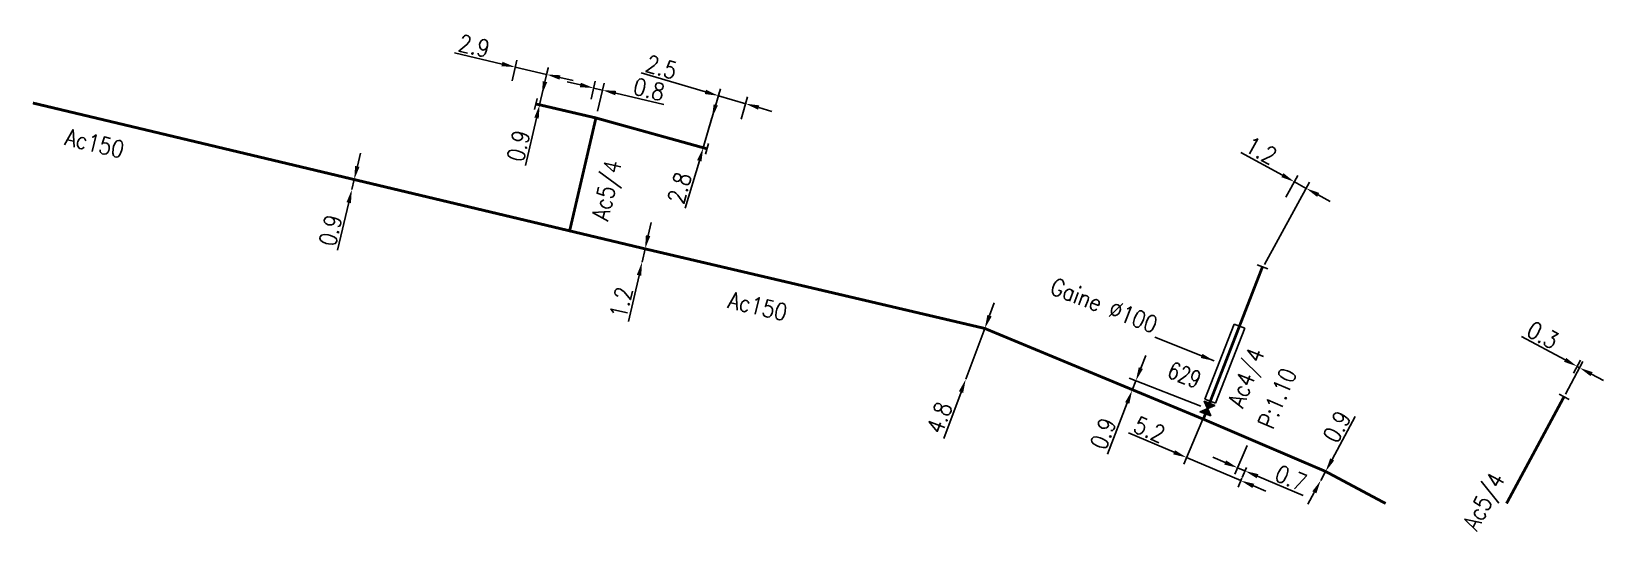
# Model space of a CAD drawing. Header units: millimetres. Extents: x 117000 to 118015, y 125997 to 126738.
# Drawn here: x 116999.9 to 117138.7, y 125997.5 to 126041.7 of the extents above; entities that cross this region are included whole.
import ezdxf
from ezdxf.enums import TextEntityAlignment as Align

# ---------------------------------------------------------------- set-up
doc = ezdxf.new("R2010")
doc.units = ezdxf.units.MM
doc.layers.get('0').update_dxf_attribs({"linetype": 'CONTINUOUS'})
doc.layers.get('Defpoints').update_dxf_attribs({"linetype": 'CONTINUOUS'})
for name, color, linetype in [('G_120', 4, 'CONTINUOUS'), ('G_300', 7, 'CONTINUOUS'), ('G_340', 7, 'CONTINUOUS'), ('G_400', 7, 'CONTINUOUS')]:
    doc.layers.add(name, color=color, linetype=linetype)
doc.styles.get("Standard").update_dxf_attribs({"font": 'romans.shx', "width": 0.85})
doc.linetypes.add('G_typB_AP', pattern='A,5,-0.3,["o",Standard,S=1.5,R=0,X=0,Y=-0.5],-1.65', length=6.95)
doc.dimstyles.get("Standard").update_dxf_attribs({"dimtxt": 1.5, "dimasz": 1.2, "dimexe": 0.625, "dimexo": 0.625, "dimgap": 0.25, "dimtad": 1, "dimdec": 1, "dimzin": 0, "dimdsep": 46, "dimtxsty": 'Standard', "dimcen": -0.5, "dimadec": 0, "dimazin": 0, "dimtfac": 1, "dimtdec": 1, "dimtmove": 0, "dimatfit": 3, "dimfxl": 0, "dimtolj": 1, "dimtzin": 0, "dimarcsym": 0})

msp = doc.modelspace()

# ---------------------------------------------------------------- texts
at = {"layer": 'G_120', "linetype": 'Continuous', "width": 0.85}
for s, rotation, p in [('Ac150', 346.5962, (117002.73, 126031.69)), ('Ac5/4', 76.9, (117050.77, 126024.88)), ('Ac150', 346.8096, (117061.28, 126017.3)), ('Ac4/4', 68.795, (117106.84, 126008.35)), ('P:1.10', 67.007, (117109.47, 126006.46)), ('Ac5/4', 61.7306, (117127.48, 125997.47))]:
    msp.add_text(s, height=1.5, rotation=rotation, dxfattribs=at).set_placement(p)
at = {"layer": 'G_400', "linetype": 'Continuous', "insert": (117098.91, 126015), "char_height": 1.5, "attachment_point": 9, "rotation": 338.795}
msp.add_mtext('\\A1;Gaine Ø100', dxfattribs=at)

# ---------------------------------------------------------------- blocks, each defined once
blk = doc.blocks.new('*D0')
at = {"layer": 'Defpoints', "color": 0, "linetype": 'Continuous', "transparency": 16777216}
for p in [(117028.37, 126028.61), (117028.16, 126027.73), (117028.16, 126027.73)]:
    blk.add_point(p, dxfattribs=at)
at = {"layer": 'G_120', "color": 0, "linetype": 'Continuous', "lineweight": -2, "transparency": 16777216}
for p, q in [((117028.65, 126029.78), (117028.92, 126030.95)), ((117028.37, 126028.61), (117028.16, 126027.73)), ((117027.89, 126026.57), (117026.89, 126022.37))]:
    blk.add_line(p, q, dxfattribs=at)
at = {"layer": 'G_120', "color": 0, "linetype": 'Continuous', "transparency": 16777216}
for points in [[(117028.45, 126029.82), (117028.84, 126029.73), (117028.37, 126028.61)], [(117027.69, 126026.61), (117028.08, 126026.52), (117028.16, 126027.73)]]:
    blk.add_solid(points, dxfattribs=at)
at = {"layer": 'G_120', "color": 0, "linetype": 'Continuous', "transparency": 16777216, "insert": (117026.28, 126024.12), "char_height": 1.5, "attachment_point": 5, "rotation": 76.6909}
blk.add_mtext('\\A1;0.9', dxfattribs=at)
blk = doc.blocks.new('*D1')
at = {"layer": 'Defpoints', "color": 0, "linetype": 'Continuous', "transparency": 16777216}
for p in [(117053.78, 126021.32), (117053.78, 126021.32), (117054.05, 126022.49)]:
    blk.add_point(p, dxfattribs=at)
at = {"layer": 'G_120', "color": 0, "linetype": 'Continuous', "lineweight": -2, "transparency": 16777216}
for p, q in [((117054.32, 126023.66), (117054.58, 126024.83)), ((117054.05, 126022.49), (117053.78, 126021.32)), ((117053.52, 126020.15), (117052.59, 126016.07))]:
    blk.add_line(p, q, dxfattribs=at)
at = {"layer": 'G_120', "color": 0, "linetype": 'Continuous', "transparency": 16777216}
for points in [[(117054.12, 126023.7), (117054.51, 126023.62), (117054.05, 126022.49)], [(117053.32, 126020.2), (117053.71, 126020.11), (117053.78, 126021.32)]]:
    blk.add_solid(points, dxfattribs=at)
at = {"layer": 'G_120', "color": 0, "linetype": 'Continuous', "transparency": 16777216, "insert": (117051.94, 126017.75), "char_height": 1.5, "attachment_point": 5, "rotation": 77.1505}
blk.add_mtext('\\A1;1.2', dxfattribs=at)
blk = doc.blocks.new('*D2')
at = {"layer": 'Defpoints', "color": 0, "linetype": 'Continuous', "transparency": 16777216}
for p in [(117049.51, 126036.69), (117049.14, 126035.11), (117049.71, 126034.05)]:
    blk.add_point(p, dxfattribs=at)
at = {"layer": 'G_120', "color": 0, "linetype": 'Continuous', "lineweight": -2, "transparency": 16777216}
for p, q in [((117048.34, 126036.97), (117047.17, 126037.24)), ((117049.28, 126035.72), (117049.65, 126037.3)), ((117049.51, 126036.69), (117050.29, 126036.51)), ((117049.86, 126034.66), (117050.43, 126037.12)), ((117051.46, 126036.24), (117055.71, 126035.25))]:
    blk.add_line(p, q, dxfattribs=at)
at = {"layer": 'G_120', "color": 0, "linetype": 'Continuous', "transparency": 16777216}
for points in [[(117048.38, 126037.16), (117048.29, 126036.77), (117049.51, 126036.69)], [(117051.5, 126036.44), (117051.41, 126036.05), (117050.29, 126036.51)]]:
    blk.add_solid(points, dxfattribs=at)
at = {"layer": 'G_120', "color": 0, "linetype": 'Continuous', "transparency": 16777216, "insert": (117054.4, 126036.58), "char_height": 1.5, "attachment_point": 5, "rotation": 346.9}
blk.add_mtext('\\A1;0.8', dxfattribs=at)
blk = doc.blocks.new('*D3')
at = {"layer": 'Defpoints', "color": 0, "linetype": 'Continuous', "transparency": 16777216}
for p in [(117084.04, 126015.46), (117082.36, 126010.97), (117082.36, 126010.97)]:
    blk.add_point(p, dxfattribs=at)
at = {"layer": 'G_120', "color": 0, "linetype": 'Continuous', "lineweight": -2, "transparency": 16777216}
for p, q in [((117084.46, 126016.59), (117084.88, 126017.71)), ((117084.04, 126015.46), (117082.36, 126010.97)), ((117081.94, 126009.84), (117080.41, 126005.75))]:
    blk.add_line(p, q, dxfattribs=at)
at = {"layer": 'G_120', "color": 0, "linetype": 'Continuous', "transparency": 16777216}
for points in [[(117084.27, 126016.66), (117084.65, 126016.52), (117084.04, 126015.46)], [(117081.75, 126009.91), (117082.13, 126009.77), (117082.36, 126010.97)]]:
    blk.add_solid(points, dxfattribs=at)
at = {"layer": 'G_120', "color": 0, "linetype": 'Continuous', "transparency": 16777216, "insert": (117080.03, 126007.58), "char_height": 1.5, "attachment_point": 5, "rotation": 69.5108}
blk.add_mtext('\\A1;4.8', dxfattribs=at)
blk = doc.blocks.new('*D4')
at = {"layer": 'Defpoints', "color": 0, "linetype": 'Continuous', "transparency": 16777216}
for p in [(117113.7, 126002.04), (117113.7, 126002.04), (117114.13, 126002.83)]:
    blk.add_point(p, dxfattribs=at)
at = {"layer": 'G_120', "color": 0, "linetype": 'Continuous', "lineweight": -2, "transparency": 16777216}
for p, q in [((117114.7, 126003.89), (117116.75, 126007.68)), ((117113.7, 126002.04), (117114.13, 126002.83)), ((117113.13, 126000.98), (117112.56, 125999.93))]:
    blk.add_line(p, q, dxfattribs=at)
at = {"layer": 'G_120', "color": 0, "linetype": 'Continuous', "transparency": 16777216}
for points in [[(117114.53, 126003.98), (117114.88, 126003.79), (117114.13, 126002.83)], [(117112.96, 126001.08), (117113.31, 126000.89), (117113.7, 126002.04)]]:
    blk.add_solid(points, dxfattribs=at)
at = {"layer": 'G_120', "color": 0, "linetype": 'Continuous', "transparency": 16777216, "insert": (117115.13, 126006.78), "char_height": 1.5, "attachment_point": 5, "rotation": 61.6002}
blk.add_mtext('\\A1;0.9', dxfattribs=at)
blk = doc.blocks.new('*D5')
at = {"layer": 'Defpoints', "color": 0, "linetype": 'Continuous', "transparency": 16777216}
for p in [(117107.44, 126005.69), (117107.38, 126003.76), (117107.01, 126002.88)]:
    blk.add_point(p, dxfattribs=at)
at = {"layer": 'G_120', "color": 0, "linetype": 'Continuous', "lineweight": -2, "transparency": 16777216}
for p, q in [((117107.2, 126005.12), (117106.12, 126002.58)), ((117105.26, 126003.62), (117104.16, 126004.09)), ((117106.36, 126003.15), (117107.01, 126002.88)), ((117107.14, 126003.18), (117106.77, 126002.3)), ((117108.11, 126002.41), (117112.14, 126000.7))]:
    blk.add_line(p, q, dxfattribs=at)
at = {"layer": 'G_120', "color": 0, "linetype": 'Continuous', "transparency": 16777216}
for points in [[(117105.34, 126003.81), (117105.18, 126003.44), (117106.36, 126003.15)], [(117108.19, 126002.59), (117108.04, 126002.23), (117107.01, 126002.88)]]:
    blk.add_solid(points, dxfattribs=at)
at = {"layer": 'G_120', "color": 0, "linetype": 'Continuous', "transparency": 16777216, "insert": (117111.07, 126002.24), "char_height": 1.5, "attachment_point": 5, "rotation": 337.007}
blk.add_mtext('\\A1;0.7', dxfattribs=at)
blk = doc.blocks.new('G_340_07')
at = {"color": 0, "linetype": 'Continuous', "const_width": 0.25, "flags": 128}
blk.add_lwpolyline([(0, 0), (0.35, 0)], dxfattribs=at)
at = {"color": 0, "linetype": 'Continuous', "flags": 128}
blk.add_lwpolyline([(0.35, -0.5), (0.35, 0.5)], dxfattribs=at)
at = {"color": 0, "linetype": 'Continuous', "width": 0.75, "flags": 3}
for tag, p in [('DEF_LEG', (0, -5)), ('DEF_COUP', (0, -7.5)), ('DEF_TYPE', (0, -10))]:
    blk.add_attdef(tag, text='', height=1.2, dxfattribs=at).set_placement(p, align=Align.MIDDLE)
blk = doc.blocks.new('G_300_04')
at = {"linetype": 'Continuous'}
h = blk.add_hatch(color=0, dxfattribs=at)
h.paths.add_polyline_path([(-0.5, 0.5), (-0.5, -0.5), (0, 0)])
h.paths.add_polyline_path([(0.5, 0.5), (0, 0), (0.5, -0.5)])
at = {"color": 0, "linetype": 'Continuous', "flags": 128}
blk.add_lwpolyline([(-0.5, -0.5), (0.5, 0.5), (0.5, -0.5), (-0.5, 0.5)], close=True, dxfattribs=at)
at = {"color": 0, "linetype": 'Continuous', "width": 0.75}
blk.add_attdef('NUM', text='', height=1, dxfattribs=at).set_placement((0, 1.78), align=Align.MIDDLE_CENTER)
at = {"color": 0, "linetype": 'Continuous', "width": 0.75, "flags": 3}
for tag, p in [('DEF_LEG', (0, -5)), ('DEF_COUP', (0, -7.5)), ('DEF_TYPE', (0, -10))]:
    blk.add_attdef(tag, text='', height=1.2, dxfattribs=at).set_placement(p, align=Align.MIDDLE)
blk = doc.blocks.new('*D9')
at = {"layer": 'Defpoints', "color": 0, "linetype": 'Continuous', "transparency": 16777216}
for p in [(117042.59, 126038.54), (117042.17, 126036.73), (117044.74, 126035.21)]:
    blk.add_point(p, dxfattribs=at)
at = {"layer": 'G_340', "color": 0, "linetype": 'Continuous', "lineweight": -2, "transparency": 16777216}
for p, q in [((117041.42, 126038.81), (117037.22, 126039.79)), ((117042.31, 126037.34), (117042.73, 126039.15)), ((117045.36, 126037.89), (117042.59, 126038.54)), ((117044.88, 126035.82), (117045.5, 126038.5)), ((117046.53, 126037.62), (117047.7, 126037.35))]:
    blk.add_line(p, q, dxfattribs=at)
at = {"layer": 'G_340', "color": 0, "linetype": 'Continuous', "transparency": 16777216}
for points in [[(117041.46, 126039.01), (117041.37, 126038.62), (117042.59, 126038.54)], [(117046.58, 126037.82), (117046.49, 126037.43), (117045.36, 126037.89)]]:
    blk.add_solid(points, dxfattribs=at)
at = {"layer": 'G_340', "color": 0, "linetype": 'Continuous', "transparency": 16777216, "insert": (117038.96, 126040.41), "char_height": 1.5, "attachment_point": 5, "rotation": 346.9}
blk.add_mtext('\\A1;2.9', dxfattribs=at)
blk = doc.blocks.new('*D10')
at = {"layer": 'Defpoints', "color": 0, "linetype": 'Continuous', "transparency": 16777216}
for p in [(117044.74, 126035.21), (117044.94, 126036.09), (117044.94, 126036.09)]:
    blk.add_point(p, dxfattribs=at)
at = {"layer": 'G_340', "color": 0, "linetype": 'Continuous', "lineweight": -2, "transparency": 16777216}
for p, q in [((117045.21, 126037.25), (117045.49, 126038.42)), ((117044.94, 126036.09), (117044.74, 126035.21)), ((117044.47, 126034.04), (117043.49, 126029.84))]:
    blk.add_line(p, q, dxfattribs=at)
at = {"layer": 'G_340', "color": 0, "linetype": 'Continuous', "transparency": 16777216}
for points in [[(117045.02, 126037.3), (117045.41, 126037.21), (117044.94, 126036.09)], [(117044.27, 126034.09), (117044.66, 126033.99), (117044.74, 126035.21)]]:
    blk.add_solid(points, dxfattribs=at)
at = {"layer": 'G_340', "color": 0, "linetype": 'Continuous', "transparency": 16777216, "insert": (117042.87, 126031.58), "char_height": 1.5, "attachment_point": 5, "rotation": 76.9}
blk.add_mtext('\\A1;0.9', dxfattribs=at)
blk = doc.blocks.new('*D11')
at = {"layer": 'Defpoints', "color": 0, "linetype": 'Continuous', "transparency": 16777216}
for p in [(117062.93, 126035.31), (117062.35, 126033.35), (117059.18, 126031.42)]:
    blk.add_point(p, dxfattribs=at)
at = {"layer": 'G_340', "color": 0, "linetype": 'Continuous', "lineweight": -2, "transparency": 16777216}
for p, q in [((117059.38, 126036.35), (117053.69, 126038.02)), ((117059.35, 126032.02), (117060.7, 126036.61)), ((117062.93, 126035.31), (117060.53, 126036.01)), ((117062.53, 126033.95), (117063.1, 126035.91)), ((117064.08, 126034.97), (117065.23, 126034.63))]:
    blk.add_line(p, q, dxfattribs=at)
at = {"layer": 'G_340', "color": 0, "linetype": 'Continuous', "transparency": 16777216}
for points in [[(117059.43, 126036.54), (117059.32, 126036.16), (117060.53, 126036.01)], [(117064.13, 126035.16), (117064.02, 126034.78), (117062.93, 126035.31)]]:
    blk.add_solid(points, dxfattribs=at)
at = {"layer": 'G_340', "color": 0, "linetype": 'Continuous', "transparency": 16777216, "insert": (117055.49, 126038.54), "char_height": 1.5, "attachment_point": 5, "rotation": 343.6177}
blk.add_mtext('\\A1;2.5', dxfattribs=at)
blk = doc.blocks.new('*D12')
at = {"layer": 'Defpoints', "color": 0, "linetype": 'Continuous', "transparency": 16777216}
for p in [(117059.95, 126034.05), (117059.95, 126034.05), (117059.18, 126031.42)]:
    blk.add_point(p, dxfattribs=at)
at = {"layer": 'G_340', "color": 0, "linetype": 'Continuous', "lineweight": -2, "transparency": 16777216}
for p, q in [((117060.29, 126035.21), (117060.63, 126036.36)), ((117059.95, 126034.05), (117059.18, 126031.42)), ((117058.84, 126030.26), (117057.6, 126026.07))]:
    blk.add_line(p, q, dxfattribs=at)
at = {"layer": 'G_340', "color": 0, "linetype": 'Continuous', "transparency": 16777216}
for points in [[(117060.1, 126035.26), (117060.48, 126035.15), (117059.95, 126034.05)], [(117058.64, 126030.32), (117059.03, 126030.21), (117059.18, 126031.42)]]:
    blk.add_solid(points, dxfattribs=at)
at = {"layer": 'G_340', "color": 0, "linetype": 'Continuous', "transparency": 16777216, "insert": (117057.09, 126027.87), "char_height": 1.5, "attachment_point": 5, "rotation": 73.6177}
blk.add_mtext('\\A1;2.8', dxfattribs=at)
blk = doc.blocks.new('*D13')
at = {"layer": 'Defpoints', "color": 0, "linetype": 'Continuous', "transparency": 16777216}
for p in [(117111.37, 126028.41), (117110.31, 126026.49), (117108.43, 126020.58)]:
    blk.add_point(p, dxfattribs=at)
at = {"layer": 'G_340', "color": 0, "linetype": 'Continuous', "lineweight": -2, "transparency": 16777216}
for p, q in [((117110.32, 126028.99), (117106.65, 126031.01)), ((117108.73, 126021.12), (117112.72, 126028.38)), ((117110.61, 126027.04), (117111.67, 126028.96)), ((117112.42, 126027.83), (117111.37, 126028.41)), ((117113.47, 126027.26), (117114.52, 126026.68))]:
    blk.add_line(p, q, dxfattribs=at)
at = {"layer": 'G_340', "color": 0, "linetype": 'Continuous', "transparency": 16777216}
for points in [[(117110.41, 126029.17), (117110.22, 126028.82), (117111.37, 126028.41)], [(117113.57, 126027.43), (117113.38, 126027.08), (117112.42, 126027.83)]]:
    blk.add_solid(points, dxfattribs=at)
at = {"layer": 'G_340', "color": 0, "linetype": 'Continuous', "transparency": 16777216, "insert": (117108.44, 126031.17), "char_height": 1.5, "attachment_point": 5, "rotation": 331.1901}
blk.add_mtext('\\A1;1.2', dxfattribs=at)
blk = doc.blocks.new('*D14')
at = {"layer": 'Defpoints', "color": 0, "linetype": 'Continuous', "transparency": 16777216}
for p in [(117103.7, 126008.38), (117106.65, 126002.02), (117106.98, 126002.81)]:
    blk.add_point(p, dxfattribs=at)
at = {"layer": 'G_300', "color": 0, "linetype": 'Continuous', "lineweight": -2, "transparency": 16777216}
for p, q in [((117103.45, 126007.81), (117101.62, 126003.48)), ((117100.75, 126004.52), (117096.73, 126006.23)), ((117106.65, 126002.02), (117101.86, 126004.06)), ((117106.74, 126002.24), (117106.4, 126001.45)), ((117107.75, 126001.56), (117108.86, 126001.09))]:
    blk.add_line(p, q, dxfattribs=at)
at = {"layer": 'G_300', "color": 0, "linetype": 'Continuous', "transparency": 16777216}
for points in [[(117100.83, 126004.71), (117100.68, 126004.34), (117101.86, 126004.06)], [(117107.83, 126001.74), (117107.67, 126001.37), (117106.65, 126002.02)]]:
    blk.add_solid(points, dxfattribs=at)
at = {"layer": 'G_300', "color": 0, "linetype": 'Continuous', "transparency": 16777216, "insert": (117098.58, 126006.53), "char_height": 1.5, "attachment_point": 5, "rotation": 337.007}
blk.add_mtext('\\A1;5.2', dxfattribs=at)
blk = doc.blocks.new('*D15')
at = {"layer": 'Defpoints', "color": 0, "linetype": 'Continuous', "transparency": 16777216}
for p in [(117136.33, 126012.11), (117135.72, 126010.97), (117135.01, 126009.12)]:
    blk.add_point(p, dxfattribs=at)
at = {"layer": 'G_340', "color": 0, "linetype": 'Continuous', "lineweight": -2, "transparency": 16777216}
for p, q in [((117135.28, 126012.68), (117131.43, 126014.75)), ((117135.3, 126009.67), (117136.85, 126012.55)), ((117136.01, 126011.52), (117136.63, 126012.66)), ((117136.55, 126011.99), (117136.33, 126012.11)), ((117137.61, 126011.43), (117138.67, 126010.86))]:
    blk.add_line(p, q, dxfattribs=at)
at = {"layer": 'G_340', "color": 0, "linetype": 'Continuous', "transparency": 16777216}
for points in [[(117135.37, 126012.86), (117135.18, 126012.51), (117136.33, 126012.11)], [(117137.7, 126011.6), (117137.51, 126011.25), (117136.55, 126011.99)]]:
    blk.add_solid(points, dxfattribs=at)
at = {"layer": 'G_340', "color": 0, "linetype": 'Continuous', "transparency": 16777216, "insert": (117133.3, 126014.88), "char_height": 1.5, "attachment_point": 5, "rotation": 331.7306}
blk.add_mtext('\\A1;0.3', dxfattribs=at)
blk = doc.blocks.new('*D8')
at = {"layer": 'Defpoints', "color": 0, "linetype": 'Continuous', "transparency": 16777216}
for p in [(117097.05, 126010), (117097.05, 126010), (117103.7, 126008.38)]:
    blk.add_point(p, dxfattribs=at)
at = {"layer": 'G_300', "color": 0, "linetype": 'Continuous', "lineweight": -2, "transparency": 16777216}
for p, q in [((117097.81, 126011.96), (117098.25, 126013.08)), ((117103.11, 126008.61), (117096.8, 126011.06)), ((117097.38, 126010.84), (117097.05, 126010)), ((117096.62, 126008.88), (117094.86, 126004.36))]:
    blk.add_line(p, q, dxfattribs=at)
at = {"layer": 'G_300', "color": 0, "linetype": 'Continuous', "transparency": 16777216}
for points in [[(117097.63, 126012.03), (117098, 126011.88), (117097.38, 126010.84)], [(117096.43, 126008.95), (117096.8, 126008.81), (117097.05, 126010)]]:
    blk.add_solid(points, dxfattribs=at)
at = {"layer": 'G_300', "color": 0, "linetype": 'Continuous', "transparency": 16777216, "insert": (117094.49, 126006.17), "char_height": 1.5, "attachment_point": 5, "rotation": 68.7752}
blk.add_mtext('\\A1;0.9', dxfattribs=at)

# ---------------------------------------------------------------- dimensions: what is measured, and where the dimension line sits
at = {"layer": 'G_120', "linetype": 'Continuous'}
for base, p1, p2, angle, override, picture, middle in [((117049.51, 126036.69), (117049.71, 126034.05), (117049.14, 126035.11), 346.9, {"dimatfit": 0}, '*D2', (117054.17, 126035.61)), ((117028.16, 126027.73), (117028.37, 126028.61), (117028.16, 126027.73), 76.6909, {"dimatfit": 0}, '*D0', (117027.25, 126023.89)), ((117053.78, 126021.32), (117054.05, 126022.49), (117053.78, 126021.32), 77.1505, {"dimatfit": 0}, '*D1', (117052.92, 126017.52)), ((117082.36, 126010.97), (117084.04, 126015.46), (117082.36, 126010.97), 69.5108, {"dimscale": 1, "dimlfac": 1, "dimlunit": 2, "dimatfit": 0}, '*D3', (117080.96, 126007.23)), ((117113.7, 126002.04), (117114.13, 126002.83), (117113.7, 126002.04), 61.6002, {"dimatfit": 0}, '*D4', (117116.01, 126006.31)), ((117107.01, 126002.88), (117107.44, 126005.69), (117107.38, 126003.76), 157.007, {"dimatfit": 0}, '*D5', (117110.68, 126001.32))]:
    dim = msp.add_linear_dim(base=base, p1=p1, p2=p2, angle=angle, dimstyle='Standard', override=override, dxfattribs=at)
    dim.commit()
    dim.dimension.update_dxf_attribs({"geometry": picture, "text_midpoint": middle, "dimtype": 160})
at = {"layer": 'G_300', "linetype": 'Continuous'}
for base, p2, angle, picture, middle in [((117097.05, 126010), (117097.05, 126010), 68.7752, '*D8', (117095.42, 126005.81)), ((117106.65, 126002.02), (117106.98, 126002.81), 157.007, '*D14', (117098.19, 126005.61))]:
    dim = msp.add_linear_dim(base=base, p1=(117103.7, 126008.38), p2=p2, angle=angle, dimstyle='Standard', override={"dimatfit": 0}, dxfattribs=at)
    dim.commit()
    dim.dimension.update_dxf_attribs({"geometry": picture, "text_midpoint": middle, "dimtype": 160})
at = {"layer": 'G_340', "linetype": 'Continuous'}
for base, p1, p2, angle, picture, middle in [((117042.5869, 126038.5399), (117044.7378, 126035.2086), (117042.1659, 126036.7311), 346.9, '*D9', (117038.7344, 126039.4364)), ((117062.93, 126035.31), (117059.18, 126031.42), (117062.35, 126033.35), 163.6177, '*D11', (117055.21, 126037.58)), ((117044.94, 126036.09), (117044.74, 126035.21), (117044.94, 126036.09), 256.9, '*D10', (117043.84, 126031.36)), ((117059.95089, 126034.05391), (117059.17527, 126031.41555), (117059.95089, 126034.05391), 253.61768, '*D12', (117058.05112, 126027.59166)), ((117111.37, 126028.41), (117108.43, 126020.58), (117110.31, 126026.49), 331.1901, '*D13', (117107.96, 126030.29)), ((117136.3326, 126012.113), (117135.0087, 126009.1232), (117135.7169, 126010.968), 331.7306, '*D15', (117132.8222, 126014.0007))]:
    dim = msp.add_linear_dim(base=base, p1=p1, p2=p2, angle=angle, dimstyle='Standard', override={"dimatfit": 0}, dxfattribs=at)
    dim.commit()
    dim.dimension.update_dxf_attribs({"geometry": picture, "text_midpoint": middle, "dimtype": 160})

# ---------------------------------------------------------------- linework, layer by layer
at = {"layer": 'G_120', "linetype": 'G_typB_AP', "const_width": 0.25, "flags": 128}
for points in [[(117000, 126035.37), (117028.37, 126028.61), (117047.39, 126024.08), (117054.05, 126022.49), (117084.04, 126015.46), (117103.33, 126007.45), (117107.44, 126005.69), (117114.13, 126002.83), (117114.13, 126002.83), (117114.13, 126002.83), (117119.43, 126000)], [(117049.71, 126034.05), (117047.39, 126024.08)], [(117108.43, 126020.58), (117103.88, 126008.85)], [(117135.01, 126009.12), (117130.1, 126000)], [(117103.52, 126007.92), (117103.33, 126007.45)]]:
    msp.add_lwpolyline(points, dxfattribs=at)
at = {"layer": 'G_120', "linetype": 'G_typB_AP', "flags": 128}
msp.add_lwpolyline([(117044.74, 126035.21, 0.25, 0.25, 0), (117049.71, 126034.05, 0.25, 0.25, 0), (117059.18, 126031.42, 0, 0, 0)], format="xyseb", dxfattribs=at)
at = {"layer": 'G_400', "color": 7, "linetype": 'CONTINUOUS'}
for p, q in [((117103.48, 126009.22), (117106.06, 126015.85)), ((117106.06, 126015.85), (117106.53, 126015.67)), ((117104.42, 126008.86), (117106.99, 126015.49)), ((117106.99, 126015.49), (117106.53, 126015.67)), ((117103.48, 126009.22), (117103.95, 126009.04)), ((117104.42, 126008.86), (117103.95, 126009.04))]:
    msp.add_line(p, q, dxfattribs=at)

# ---------------------------------------------------------------- block references
at = {"layer": 'G_300'}
ref = msp.add_blockref('G_300_04', (117103.7, 126008.38), dxfattribs=dict(at, rotation=68.79504402474502))
ref.add_attrib('NUM', '629', dxfattribs={"layer": '0', "color": 0, "linetype": 'Continuous', "height": 1.5, "rotation": 338.795, "width": 0.75}).set_placement((117101.67, 126011.36), align=Align.MIDDLE_CENTER)
at = {"layer": 'G_340'}
for p, rotation in [((117044.74, 126035.21), 166.9000028203063), ((117059.18, 126031.42), 343.9072543857977), ((117108.43, 126020.58), 68.79504402479446), ((117135.01, 126009.12), 61.73064296899317)]:
    msp.add_blockref('G_340_07', p, dxfattribs=dict(at, rotation=rotation))

msp.set_redraw_order([(e.dxf.handle, doc.entitydb.next_handle()) for e in msp.query("TEXT MTEXT ATTDEF DIMENSION ARC_DIMENSION")])  # texts and dimensions are drawn at this point

# ---------------------------------------------------------------- leaders
at = {"layer": 'G_400', "linetype": 'Continuous'}
msp.add_leader([(117104.3, 126012.59), (117099.05, 126014.68)], dimstyle='Standard', override={"dimatfit": 0}, dxfattribs=at)

doc.saveas('drawing.dxf')
